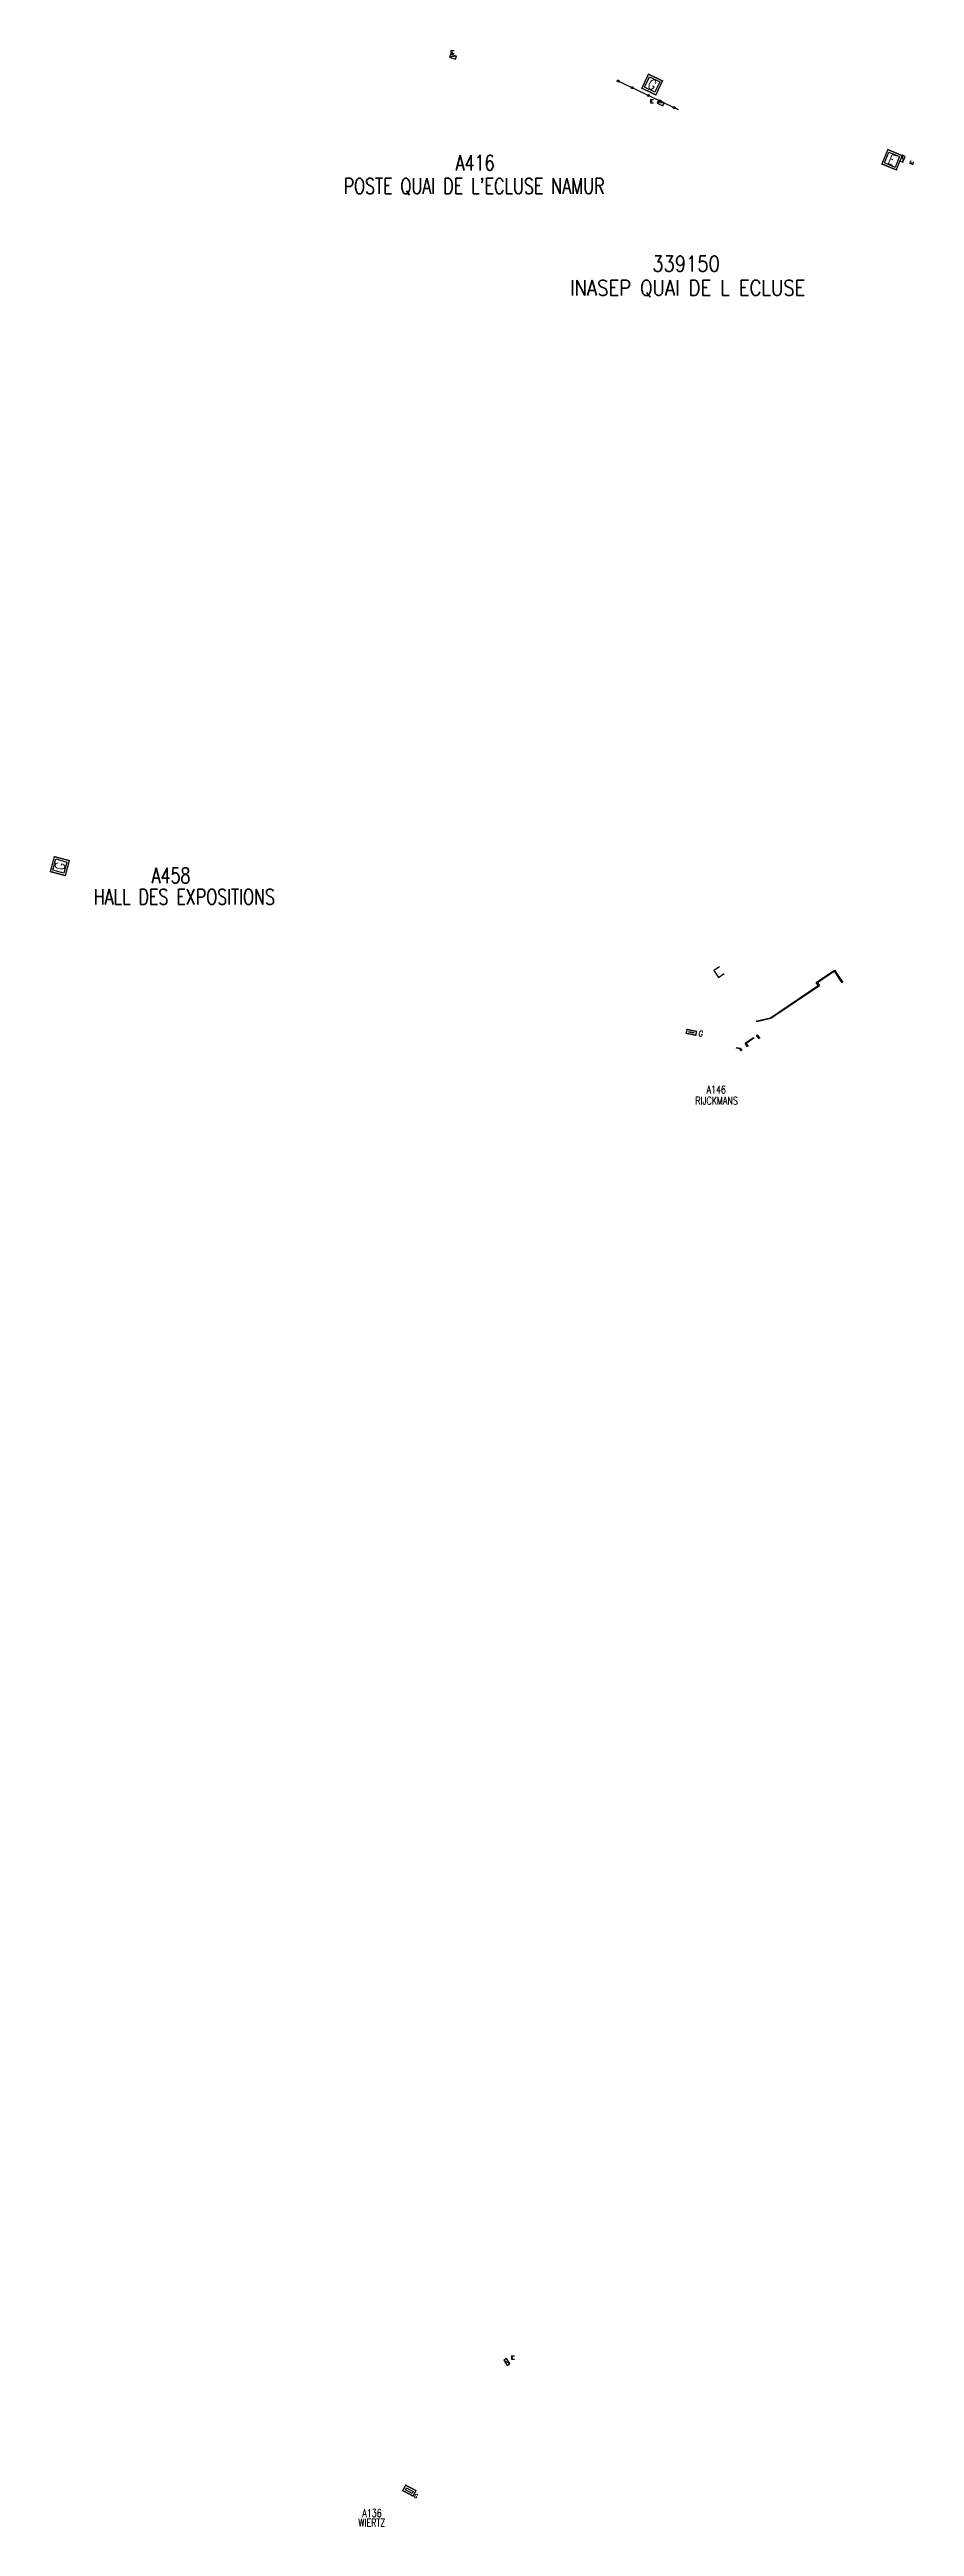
# Model space of a CAD drawing. Header units: millimetres. Extents: x 184032 to 185000, y 127991 to 129000.
# Drawn here: x 184032 to 184255, y 128251 to 128890 of the extents above; entities that cross this region are included whole.
import ezdxf
from ezdxf.enums import TextEntityAlignment as Align

# ---------------------------------------------------------------- set-up
doc = ezdxf.new("R2010")
doc.units = ezdxf.units.MM
doc.layers.get('0').update_dxf_attribs({"linetype": 'CONTINUOUS'})
for name, color, linetype in [('G_210', 7, 'CONTINUOUS'), ('M_200', 7, 'CONTINUOUS'), ('W0104', 1, 'CONTINUOUS'), ('W0322', 7, 'CONTINUOUS'), ('W0430', 7, 'CONTINUOUS'), ('W1102', 7, 'CONTINUOUS')]:
    doc.layers.add(name, color=color, linetype=linetype)
doc.styles.add('M_ROMANS', font='ROMANS.shx', dxfattribs={"width": 0.75})
doc.styles.get("Standard").update_dxf_attribs({"font": 'romans.shx', "width": 0.85})

# ---------------------------------------------------------------- blocks, each defined once
blk = doc.blocks.new('G_210_23')
at = {"layer": 'G_210', "color": 0, "linetype": 'Continuous', "const_width": 0.35, "flags": 128}
blk.add_lwpolyline([(4, 4), (4, 0), (0, 0), (0, 4)], close=True, dxfattribs=at)
at = {"layer": 'G_210', "color": 0, "linetype": 'Continuous'}
blk.add_lwpolyline([(0.5, 3.5), (3.5, 3.5), (3.5, 0.5), (0.5, 0.5)], close=True, dxfattribs=at)
at = {"layer": 'G_210', "insert": (2, 2), "char_height": 2.5, "width": 4, "attachment_point": 5}
blk.add_mtext('G', dxfattribs=at)
at = {"layer": 'G_210', "color": 0, "linetype": 'Continuous', "width": 0.75}
for tag, height, p in [('NUM', 4, (2, 16)), ('NOM', 4, (2, 11)), ('BCL', 3, (2, 7))]:
    blk.add_attdef(tag, text='', height=height, dxfattribs=at).set_placement(p, align=Align.MIDDLE)
at = {"layer": 'G_210', "color": 0, "linetype": 'Continuous', "width": 0.75, "flags": 3}
for tag, p in [('DEF_COUP', (2.14, -5.61)), ('DEF_LEG', (2.14, -3.11)), ('DEF_TYPE', (2.14, -8.11))]:
    blk.add_attdef(tag, text='', height=1.2, dxfattribs=at).set_placement(p, align=Align.MIDDLE)
blk = doc.blocks.new('*U18')
at = {"flags": 128}
for points in [[(-1.01, 1.78), (-0.25, 2.04)], [(-1.01, 1.78), (-0.75, 1.02)], [(-0.88, 1.4), (-0.5, 1.53)], [(0.8, 0.8), (-0.8, 0.8)], [(-0.8, 0.8), (-0.8, 0)], [(0.8, 0.8), (-0.8, 0)], [(-0.8, 0), (0.8, 0)], [(-0.75, 1.02), (0, 1.28)], [(0.8, 0), (0.8, 0.8)]]:
    blk.add_lwpolyline(points, dxfattribs=at)
blk = doc.blocks.new('*U8')
at = {"layer": 'M_200', "color": 0, "linetype": 'Continuous', "const_width": 0.35, "flags": 128}
blk.add_lwpolyline([(5.33, 1.91), (3.62, -1.71), (0, 0), (1.71, 3.62)], close=True, dxfattribs=at)
at = {"layer": 'M_200', "color": 0, "linetype": 'Continuous'}
blk.add_lwpolyline([(1.95, 2.95), (4.66, 1.67), (3.38, -1.04), (0.67, 0.24)], close=True, dxfattribs=at)
at = {"layer": 'M_200', "insert": (2.66, 0.95), "char_height": 2.5, "width": 4, "attachment_point": 5, "rotation": 334.68591}
blk.add_mtext('E', dxfattribs=at)
at = {"layer": 'M_200', "color": 0, "linetype": 'Continuous', "width": 0.85}
for tag, p in [('NUM', (2, 17.06)), ('NOM', (2, 10.65))]:
    blk.add_attdef(tag, text='', height=4, dxfattribs=at).set_placement(p, align=Align.MIDDLE)
at = {"layer": 'M_200', "color": 0, "linetype": 'Continuous', "style": 'M_ROMANS', "width": 0.75, "flags": 3}
for tag, p in [('DEF_COUP', (1.87, -5.49)), ('DEF_LEG', (1.87, -2.99)), ('DEF_TYPE', (1.87, -7.99))]:
    blk.add_attdef(tag, text='', height=1.2, dxfattribs=at).set_placement(p, align=Align.MIDDLE)
blk = doc.blocks.new('t322o')
at = {"color": 0, "linetype": 'Continuous'}
for radius in [0.25, 0.15]:
    blk.add_circle((0, 0), radius, dxfattribs=at)
blk = doc.blocks.new('*U9')
at = {"flags": 128}
for points in [[(0.8, 0.8), (-0.8, 0.8)], [(-0.8, 0.8), (-0.8, 0)], [(0.8, 0.8), (-0.8, 0)], [(-0.8, 0), (0.8, 0)], [(0.8, 0), (0.8, 0.8)], [(-0.37, -1.8), (0.43, -1.8)], [(-0.37, -1.8), (-0.37, -2.6)], [(-0.37, -2.2), (0.03, -2.2)], [(-0.37, -2.6), (0.43, -2.6)]]:
    blk.add_lwpolyline(points, dxfattribs=at)
blk = doc.blocks.new('*U17')
at = {"flags": 128}
for points in [[(-2.76, 0.05), (-2.04, 0.4)], [(-2.76, 0.05), (-2.42, -0.67)], [(0.8, 0.8), (-0.8, 0.8)], [(-0.8, 0.8), (-0.8, 0)], [(0.8, 0.8), (-0.8, 0)], [(-0.8, 0), (0.8, 0)], [(0.8, 0), (0.8, 0.8)], [(-2.59, -0.31), (-2.23, -0.14)], [(-2.42, -0.67), (-1.7, -0.32)]]:
    blk.add_lwpolyline(points, dxfattribs=at)
blk = doc.blocks.new('*U36')
at = {"flags": 128}
for points in [[(0.8, 0.8), (-0.8, 0.8)], [(-0.8, 0.8), (-0.8, 0)], [(0.8, 0.8), (-0.8, 0)], [(-0.8, 0), (0.8, 0)], [(0.8, 0), (0.8, 0.8)], [(-0.04, -0.99), (-0.48, -1.66)], [(0.63, -1.43), (-0.04, -0.99)], [(0.3, -1.21), (0.08, -1.55)], [(0.63, -1.43), (0.19, -2.1)]]:
    blk.add_lwpolyline(points, dxfattribs=at)
blk = doc.blocks.new('*U43')
at = {"layer": 'G_210', "color": 0, "linetype": 'Continuous', "const_width": 0.35, "flags": 128}
blk.add_lwpolyline([(5.33, 1.89), (3.61, -1.72), (0, 0), (1.72, 3.61)], close=True, dxfattribs=at)
at = {"layer": 'G_210', "color": 0, "linetype": 'Continuous'}
blk.add_lwpolyline([(1.96, 2.95), (4.66, 1.66), (3.38, -1.05), (0.67, 0.24)], close=True, dxfattribs=at)
at = {"layer": 'G_210', "insert": (2.67, 0.95), "char_height": 2.5, "width": 4, "attachment_point": 5, "rotation": 334.55002}
blk.add_mtext('G', dxfattribs=at)
at = {"layer": 'G_210', "color": 0, "linetype": 'Continuous', "width": 0.75}
for tag, height, p in [('NUM', 4, (2, 16)), ('NOM', 4, (2, 11)), ('BCL', 3, (2, 7))]:
    blk.add_attdef(tag, text='', height=height, dxfattribs=at).set_placement(p, align=Align.MIDDLE)
at = {"layer": 'G_210', "color": 0, "linetype": 'Continuous', "width": 0.75, "flags": 3}
for tag, p in [('DEF_COUP', (2.14, -5.61)), ('DEF_LEG', (2.14, -3.11)), ('DEF_TYPE', (2.14, -8.11))]:
    blk.add_attdef(tag, text='', height=1.2, dxfattribs=at).set_placement(p, align=Align.MIDDLE)
blk = doc.blocks.new('*U61')
at = {"layer": 'G_210', "color": 0, "linetype": 'Continuous', "const_width": 0.35, "flags": 128}
blk.add_lwpolyline([(2.65, 0.5), (2.46, -0.49), (0, 0), (0.2, 0.99)], close=True, dxfattribs=at)
at = {"layer": 'G_210', "color": 0, "linetype": 'Continuous'}
blk.add_lwpolyline([(0.59, 0.4), (2.06, 0.11), (2.06, 0.1), (0.59, 0.39)], close=True, dxfattribs=at)
at = {"layer": 'G_210', "insert": (3.77, -0.06), "char_height": 1.43, "width": 0.7891, "attachment_point": 5, "rotation": 348.72102}
blk.add_mtext('G', dxfattribs=at)
at = {"layer": 'G_210', "color": 0, "linetype": 'Continuous', "width": 0.75}
for tag, height, p in [('NUM', 4, (2, 16)), ('NOM', 4, (2, 11)), ('BCL', 3, (2, 7))]:
    blk.add_attdef(tag, text='', height=height, dxfattribs=at).set_placement(p, align=Align.MIDDLE)
at = {"layer": 'G_210', "color": 0, "linetype": 'Continuous', "width": 0.75, "flags": 3}
for tag, p in [('DEF_COUP', (2.14, -5.61)), ('DEF_LEG', (2.14, -3.11)), ('DEF_TYPE', (2.14, -8.11))]:
    blk.add_attdef(tag, text='', height=1.2, dxfattribs=at).set_placement(p, align=Align.MIDDLE)
blk = doc.blocks.new('*U71')
at = {"layer": 'G_210', "color": 0, "linetype": 'Continuous', "const_width": 0.35, "flags": 128}
blk.add_lwpolyline([(3.4, 0.01), (2.65, -1.41), (0, 0), (0.75, 1.41)], close=True, dxfattribs=at)
at = {"layer": 'G_210', "color": 0, "linetype": 'Continuous'}
blk.add_lwpolyline([(0.96, 0.74), (2.72, -0.2), (2.44, -0.73), (0.68, 0.21)], close=True, dxfattribs=at)
at = {"layer": 'G_210', "insert": (3.43, -1.4), "char_height": 1.03, "width": 0.6557, "attachment_point": 5, "rotation": 332.05959}
blk.add_mtext('G', dxfattribs=at)
at = {"layer": 'G_210', "color": 0, "linetype": 'Continuous', "width": 0.75}
for tag, height, p in [('NUM', 4, (2, 16)), ('NOM', 4, (2, 11)), ('BCL', 3, (2, 7))]:
    blk.add_attdef(tag, text='', height=height, dxfattribs=at).set_placement(p, align=Align.MIDDLE)
at = {"layer": 'G_210', "color": 0, "linetype": 'Continuous', "width": 0.75, "flags": 3}
for tag, p in [('DEF_COUP', (2.14, -5.61)), ('DEF_LEG', (2.14, -3.11)), ('DEF_TYPE', (2.14, -8.11))]:
    blk.add_attdef(tag, text='', height=1.2, dxfattribs=at).set_placement(p, align=Align.MIDDLE)

msp = doc.modelspace()

# ---------------------------------------------------------------- linework, layer by layer
at = {"layer": 'W0104', "color": 252, "flags": 128}
msp.add_lwpolyline([(184204.97, 128653.73), (184203.5, 128652.72), (184204.69, 128650.99), (184206.15, 128652)], dxfattribs=at)
at = {"layer": 'W0322', "color": 252, "flags": 128}
msp.add_lwpolyline([(184194.4, 128874.87), (184178.77, 128882.31)], dxfattribs=at)
at = {"layer": 'W1102', "color": 252, "flags": 128}
for points in [[(184236.64, 128649.57), (184234.63, 128652.55), (184230.24, 128649.59), (184230.76, 128648.82), (184218.19, 128640.37), (184218.19, 128640.37), (184214.61, 128639.52), (184214.57, 128639.74), (184218.1, 128640.58), (184218.1, 128640.58), (184218.1, 128640.58), (184230.46, 128648.88), (184229.94, 128649.65), (184234.69, 128652.86), (184236.82, 128649.7)], [(184212.19, 128633.06), (184211.55, 128634.01), (184213.72, 128635.48), (184213.85, 128635.29), (184211.86, 128633.94), (184212.37, 128633.18)], [(184215.17, 128635.08), (184214.53, 128636.02), (184214.72, 128636.15), (184215.36, 128635.2)], [(184210.57, 128631.97), (184210.18, 128632.54), (184209.35, 128632.71), (184209.39, 128632.92), (184210.32, 128632.74), (184210.75, 128632.09)]]:
    msp.add_lwpolyline(points, dxfattribs=at)

# ---------------------------------------------------------------- block references
at = {"layer": 'G_210'}
ref = msp.add_blockref('*U43', (184184.9, 128880.45), dxfattribs=at)
ref.add_attrib('NUM', 'A416', dxfattribs={"color": 0, "linetype": 'Continuous', "height": 4, "width": 0.75}).set_placement((184141.84, 128861.21), align=Align.MIDDLE)
ref.add_attrib('NOM', "POSTE QUAI DE L'ECLUSE NAMUR", dxfattribs={"color": 0, "linetype": 'Continuous', "height": 4, "width": 0.75}).set_placement((184141.59, 128855.02), align=Align.MIDDLE)
ref = msp.add_blockref('G_210_23', (184036, 128677.24), dxfattribs=dict(at, rotation=74.91709267739748))
ref.add_attrib('NUM', 'A458', dxfattribs={"color": 0, "linetype": 'Continuous', "height": 4, "width": 0.75}).set_placement((184063.31, 128677.26), align=Align.MIDDLE)
ref.add_attrib('NOM', 'HALL DES EXPOSITIONS', dxfattribs={"color": 0, "linetype": 'Continuous', "height": 4, "width": 0.75}).set_placement((184066.74, 128671.77), align=Align.MIDDLE)
ref = msp.add_blockref('*U61', (184196.36, 128636.54), dxfattribs=at)
ref.add_attrib('NUM', 'A146', dxfattribs={"color": 0, "linetype": 'Continuous', "height": 2, "width": 0.75}).set_placement((184204.11, 128622.02), align=Align.MIDDLE)
ref.add_attrib('NOM', 'RIJCKMANS', dxfattribs={"color": 0, "linetype": 'Continuous', "height": 2, "width": 0.75}).set_placement((184204.21, 128619.16), align=Align.MIDDLE)
at = {"layer": 'G_210', "ltscale": 0.5}
ref = msp.add_blockref('*U71', (184123.16, 128260.45), dxfattribs=at)
ref.add_attrib('NUM', 'A136', dxfattribs={"color": 0, "linetype": 'Continuous', "height": 2, "width": 0.75}).set_placement((184115.2, 128254.63), align=Align.MIDDLE)
ref.add_attrib('NOM', 'WIERTZ', dxfattribs={"color": 0, "linetype": 'Continuous', "height": 2, "width": 0.75}).set_placement((184115.19, 128252.2), align=Align.MIDDLE)
at = {"layer": 'M_200'}
ref = msp.add_blockref('*U8', (184246.91, 128860.9), dxfattribs=dict(at, rotation=2.864836502463884))
ref.add_attrib('NUM', '339150', dxfattribs={"color": 0, "linetype": 'Continuous', "height": 4, "width": 0.85}).set_placement((184196.32, 128835.16), align=Align.MIDDLE)
ref.add_attrib('NOM', 'INASEP QUAI DE L ECLUSE', dxfattribs={"color": 0, "linetype": 'Continuous', "height": 4, "width": 0.85}).set_placement((184196.76, 128828.74), align=Align.MIDDLE)
at = {"layer": 'W0322', "color": 252}
for p, rotation in [((184178.77, 128882.31), 339.2337125698282), ((184182.38, 128880.59), 314.5650095039493), ((184186.58, 128878.59), 309.6448978538421), ((184189.59, 128877.16), 305.9637405890926), ((184193.22, 128875.43), 289.7440039763544)]:
    msp.add_blockref('t322o', p, dxfattribs=dict(at, rotation=rotation))
at = {"layer": 'W0430'}
for name, p, rotation in [('*U18', (184135.99, 128888.18), 341.2462470701937), ('*U17', (184189.6, 128876.27), 334.5496798010749), ('*U9', (184252.61, 128862.12), 67.55074279750427), ('*U36', (184150.37, 128293.88), 123.5099850412879)]:
    msp.add_blockref(name, p, dxfattribs=dict(at, rotation=rotation))

doc.saveas('drawing.dxf')
